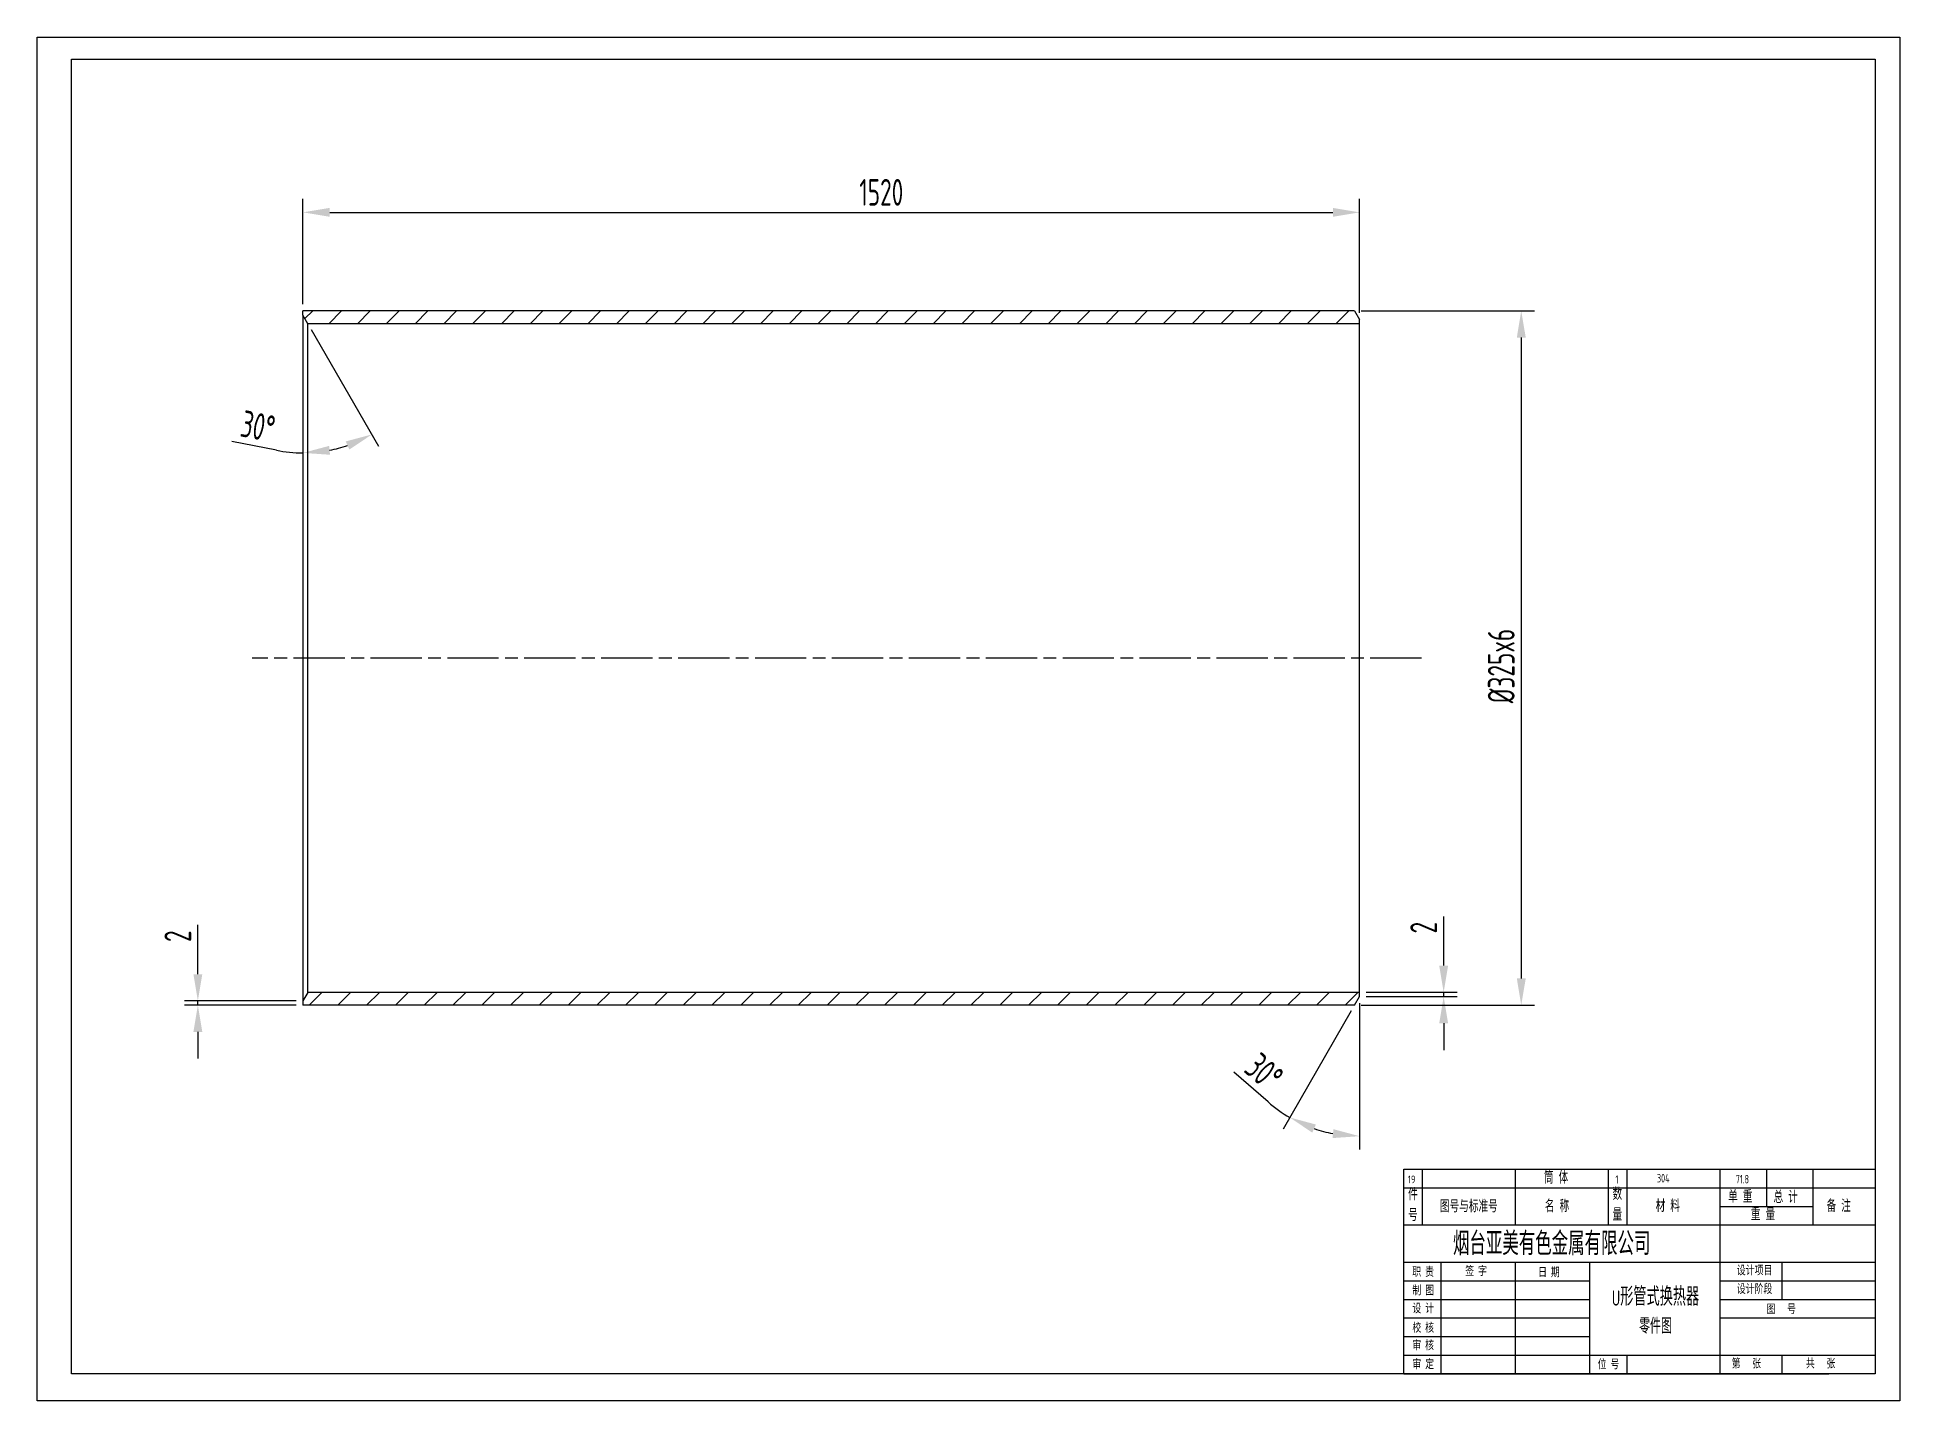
# Model space of a CAD drawing. Extents: x 1875 to 8428, y 2369 to 7964.
# Drawn here: x 5315 to 6187, y 2386 to 3024 of the extents above; entities that cross this region are included whole.
import ezdxf

# ---------------------------------------------------------------- set-up
doc = ezdxf.new("R2010")
doc.units = 0
doc.linetypes.add('ACAD_ISO08W100', pattern=[36, 24, -3, 6, -3])
doc.layers.get('DEFPOINTS').update_dxf_attribs({"linetype": 'CONTINUOUS'})
for name, color, linetype in [('中心线', 1, 'ACAD_ISO08W100'), ('实线', 6, 'CONTINUOUS'), ('文本', 4, 'CONTINUOUS'), ('标注', 3, 'CONTINUOUS')]:
    doc.layers.add(name, color=color, linetype=linetype)
doc.styles.get("Standard").update_dxf_attribs({"font": 'isocp.shx', "width": 0.707, "bigfont": 'hztxt.shx'})
doc.dimstyles.new('ISO-25', dxfattribs={"dimtxt": 2.5, "dimasz": 2.5, "dimexe": 1.25, "dimexo": 0.625, "dimtad": 1, "dimtxsty": 'STANDARD', "dimcen": 2.5, "dimazin": 3, "dimtfac": 1, "dimtmove": 0, "dimatfit": 3})

msp = doc.modelspace()

# ---------------------------------------------------------------- texts
at = {"layer": '文本'}
for s, insert, char_height, width, attachment_point in [('筒 体', (6020.072, 2493.656), 6, 181.11171, 1), ('19', (5956.368, 2491.495), 3.6288, 11.67825, 1), ('件\\P号', (5956.46, 2485.645), 5.806, 7.95157, 1), ('数\\P量', (6052.136, 2485.851), 5.806, 7.95157, 1), ('1', (6053.482, 2491.622), 4, 21.38125, 1), ('304', (6072.935, 2492.228), 4, 89.92699, 1), ('单 重', (6106.252, 2484.589), 5.8061, 59.49103, 1), ('71.8', (6109.815, 2491.8), 4, 83.00953, 1), ('总 计', (6127.503, 2484.358), 5.8061, 59.49103, 1), ('图号与标准号', (5971.341, 2480.089), 5.8061, 42.28311, 1), ('名 称', (6020.463, 2480.134), 5.8061, 59.49103, 1), ('材 料', (6072.295, 2480.234), 5.8061, 59.49103, 1), ('重 量', (6116.878, 2476.277), 5.8061, 59.49103, 1), ('备 注', (6152.309, 2480.234), 5.8061, 59.49103, 1), ('烟台亚美有色金属有限公司', (5977.476, 2465.107), 10.8864, 148.05504, 1), ('职 责', (5958.444, 2448.424), 4.3546, 28.30187, 1), ('签 字', (5983.207, 2448.819), 4.3546, 23.63471, 1), ('日 期', (6017.312, 2448.257), 4.3546, 23.91607, 1), ('设计项目', (6110.319, 2449.152), 4.3546, 29.0304, 1), ('设计阶段', (6110.319, 2440.443), 4.3546, 29.0304, 1), ('制 图', (5958.444, 2439.781), 4.3546, 28.30187, 1), ('{\\H0.8267x;U}形管式换热器\\P{\\H0.8333x;零件图}', (6072.238, 2439.261), 8.70912, 58.39624, 2), ('设 计', (5958.444, 2431.358), 4.3546, 28.30187, 1), ('图   号', (6124.258, 2431.006), 4.3546, 59.49103, 1), ('校 核', (5958.444, 2422.271), 4.3546, 28.30187, 1), ('审 核', (5958.444, 2414.071), 4.3546, 28.30187, 1), ('审 定', (5958.444, 2405.205), 4.3546, 28.30187, 1), ('位 号', (6045.186, 2405.19), 4.3546, 16.2908, 1), ('第   张', (6107.894, 2405.54), 4.3546, 59.49103, 1), ('共   张', (6142.68, 2405.54), 4.3546, 59.49103, 1)]:
    msp.add_mtext(s, dxfattribs=dict(at, insert=insert, char_height=char_height, width=width, attachment_point=attachment_point))

# ---------------------------------------------------------------- blocks, each defined once
blk = doc.blocks.new('*D105')
at = {"layer": 'DEFPOINTS', "color": 0}
for p in [(5931.44, 2896.24), (5931.44, 2571.24), (6009.42, 2571.24)]:
    blk.add_point(p, dxfattribs=at)
at = {"layer": '标注', "color": 3}
for p, q in [((5934.56, 2896.24), (6015.67, 2896.24)), ((6009.42, 2883.74), (6009.42, 2583.74)), ((5934.56, 2571.24), (6015.67, 2571.24))]:
    blk.add_line(p, q, dxfattribs=at)
for points in [[(6007.34, 2883.74), (6011.51, 2883.74), (6009.42, 2896.24)], [(6007.34, 2583.74), (6011.51, 2583.74), (6009.42, 2571.24)]]:
    blk.add_solid(points, dxfattribs=at)
at = {"layer": '标注', "color": 4, "insert": (6000.05, 2729.98), "char_height": 12.5, "attachment_point": 5, "rotation": 90}
blk.add_mtext('%%c325x6', dxfattribs=at)
blk = doc.blocks.new('*D106')
at = {"layer": 'DEFPOINTS', "color": 0}
for p in [(5933.74, 2942.35), (5439.2, 2896.24), (5933.74, 2892.24)]:
    blk.add_point(p, dxfattribs=at)
at = {"layer": '标注', "color": 3}
for p, q in [((5439.2, 2899.36), (5439.2, 2948.6)), ((5933.74, 2895.36), (5933.74, 2948.6)), ((5451.7, 2942.35), (5921.24, 2942.35))]:
    blk.add_line(p, q, dxfattribs=at)
for points in [[(5451.7, 2944.43), (5451.7, 2940.27), (5439.2, 2942.35)], [(5921.24, 2944.43), (5921.24, 2940.27), (5933.74, 2942.35)]]:
    blk.add_solid(points, dxfattribs=at)
at = {"layer": '标注', "color": 4, "insert": (5709.87, 2951.73), "char_height": 12.5, "attachment_point": 5}
blk.add_mtext('1520', dxfattribs=at)
blk = doc.blocks.new('*D107')
at = {"layer": 'DEFPOINTS', "color": 0}
for p in [(5389.99, 2573.24), (5439.2, 2573.24), (5439.2, 2571.24)]:
    blk.add_point(p, dxfattribs=at)
at = {"layer": '标注', "color": 3}
for p, q in [((5389.99, 2585.74), (5389.99, 2608.78)), ((5436.07, 2573.24), (5383.74, 2573.24)), ((5389.99, 2571.24), (5389.99, 2573.24)), ((5436.07, 2571.24), (5383.74, 2571.24)), ((5389.99, 2558.74), (5389.99, 2546.24))]:
    blk.add_line(p, q, dxfattribs=at)
for points in [[(5387.91, 2585.74), (5392.08, 2585.74), (5389.99, 2573.24)], [(5387.91, 2558.74), (5392.08, 2558.74), (5389.99, 2571.24)]]:
    blk.add_solid(points, dxfattribs=at)
at = {"layer": '标注', "color": 4, "insert": (5380.62, 2603.51), "char_height": 12.5, "attachment_point": 5, "rotation": 90}
blk.add_mtext('2', dxfattribs=at)
blk = doc.blocks.new('*D108')
at = {"layer": 'DEFPOINTS', "color": 0}
for p in [(5439.2, 2894.24), (5439.2, 2894.24), (5441.51, 2890.24), (5461.26, 2833.64), (5439.2, 2573.24)]:
    blk.add_point(p, dxfattribs=at)
at = {"layer": '标注', "color": 3}
for p, q in [((5443.07, 2887.53), (5474.57, 2832.97)), ((5426.76, 2830.96), (5405.88, 2835.06))]:
    blk.add_line(p, q, dxfattribs=at)
for start, end in [(281.12291, 288.87709), (258.87709, 270)]:
    blk.add_arc((5439.2, 2894.24), 64.49, start, end, dxfattribs=at)
for points in [[(5459.2, 2835.11), (5460.93, 2831.32), (5471.45, 2838.39)], [(5451.84, 2828.88), (5451.44, 2833.03), (5439.2, 2829.75)]]:
    blk.add_solid(points, dxfattribs=at)
at = {"layer": '标注', "color": 4, "insert": (5418.13, 2842.21), "char_height": 12.5, "attachment_point": 5, "rotation": 348.87709}
blk.add_mtext('30°', dxfattribs=at)
blk = doc.blocks.new('*D109')
at = {"layer": 'DEFPOINTS', "color": 0}
for p in [(5933.74, 2892.24), (5933.74, 2575.24), (5933.74, 2575.24), (5931.44, 2571.24), (5922.4, 2510.89)]:
    blk.add_point(p, dxfattribs=at)
at = {"layer": '标注', "color": 3}
for p, q in [((5933.74, 2572.11), (5933.74, 2503.65)), ((5929.87, 2568.53), (5897.95, 2513.24)), ((5890.9, 2525.91), (5874.84, 2539.86))]:
    blk.add_line(p, q, dxfattribs=at)
for start, end in [(229.02154, 240), (250.97846, 259.02154)]:
    blk.add_arc((5933.74, 2575.24), 65.34, start, end, dxfattribs=at)
for points in [[(5911.59, 2511.57), (5913.31, 2515.36), (5901.08, 2518.65)], [(5921.5, 2513.17), (5921.1, 2509.02), (5933.74, 2509.9)]]:
    blk.add_solid(points, dxfattribs=at)
at = {"layer": '标注', "color": 4, "insert": (5889.02, 2539.96), "char_height": 12.5, "attachment_point": 5, "rotation": 319.02154}
blk.add_mtext('30°', dxfattribs=at)
blk = doc.blocks.new('*D110')
at = {"layer": 'DEFPOINTS', "color": 0}
for p in [(5933.74, 2577.24), (5933.74, 2575.24), (5973.1, 2577.24)]:
    blk.add_point(p, dxfattribs=at)
at = {"layer": '标注', "color": 3}
for p, q in [((5973.1, 2589.74), (5973.1, 2612.78)), ((5936.87, 2577.24), (5979.35, 2577.24)), ((5936.87, 2575.24), (5979.35, 2575.24)), ((5973.1, 2575.24), (5973.1, 2577.24)), ((5973.1, 2562.74), (5973.1, 2550.24))]:
    blk.add_line(p, q, dxfattribs=at)
for points in [[(5971.01, 2589.74), (5975.18, 2589.74), (5973.1, 2577.24)], [(5971.01, 2562.74), (5975.18, 2562.74), (5973.1, 2575.24)]]:
    blk.add_solid(points, dxfattribs=at)
at = {"layer": '标注', "color": 4, "insert": (5963.72, 2607.51), "char_height": 12.5, "attachment_point": 5, "rotation": 90}
blk.add_mtext('2', dxfattribs=at)

# ---------------------------------------------------------------- dimensions: what is measured, and where the dimension line sits
at = {"layer": '标注'}
for base, p1, p2, angle, text, picture, middle in [((5933.745, 2942.35), (5439.2, 2896.236), (5933.745, 2892.236), 180, '1520', '*D106', (5709.874, 2942.35)), ((6009.424, 2571.236), (5931.435, 2896.236), (5931.435, 2571.236), 270, '%%c325x6', '*D105', (6009.424, 2729.977))]:
    dim = msp.add_linear_dim(base=base, p1=p1, p2=p2, angle=angle, text=text, dimstyle='ISO-25', override={"dimscale": 5, "dimdsep": 46, "dimclrd": 3, "dimclre": 3, "dimclrt": 4}, dxfattribs=at)
    dim.commit()
    dim.dimension.update_dxf_attribs({"geometry": picture, "text_midpoint": middle, "dimtype": 160})
for base, line1, line2, picture, middle in [((5461.257, 2833.635), ((5439.2, 2894.236), (5439.2, 2573.236)), ((5441.509, 2890.236), (5439.2, 2894.236)), '*D108', (5418.13, 2842.208)), ((5922.3991, 2510.8925), ((5933.7447, 2575.2364), (5933.7447, 2892.2364)), ((5931.4353, 2571.2364), (5933.7447, 2575.2364)), '*D109', (5889.0161, 2539.9633))]:
    dim = msp.add_angular_dim_2l(base=base, line1=line1, line2=line2, dimstyle='ISO-25', override={"dimscale": 5, "dimdec": 0, "dimdsep": 46, "dimclrd": 3, "dimclre": 3, "dimclrt": 4}, dxfattribs=at)
    dim.commit()
    dim.dimension.update_dxf_attribs({"geometry": picture, "text_midpoint": middle})
for base, p1, p2, angle, picture, middle in [((5389.992, 2573.236), (5439.2, 2571.236), (5439.2, 2573.236), 270, '*D107', (5380.616, 2603.506)), ((5973.097, 2577.236), (5933.745, 2575.236), (5933.745, 2577.236), 90, '*D110', (5963.72, 2607.506))]:
    dim = msp.add_linear_dim(base=base, p1=p1, p2=p2, angle=angle, dimstyle='ISO-25', override={"dimscale": 5, "dimdsep": 46, "dimclrd": 3, "dimclre": 3, "dimclrt": 4}, dxfattribs=at)
    dim.commit()
    dim.dimension.update_dxf_attribs({"geometry": picture, "text_midpoint": middle})

# ---------------------------------------------------------------- hatches: boundary and pattern name
at = {"layer": '实线'}
h = msp.add_hatch(dxfattribs=at)
h.set_pattern_fill('ANSI31', color=256, scale=3, style=0)
h.set_pattern_definition([(45, (-6729.748, -1976.32), (-6.735192, 6.735192), [])])
h.paths.add_polyline_path([(5439.2, 2896.236), (5439.2, 2894.236), (5441.509, 2890.236), (5933.745, 2890.236), (5933.745, 2892.236), (5931.435, 2896.236)])
h.paths.add_polyline_path([(5441.509, 2577.236), (5439.2, 2573.236), (5439.2, 2571.236), (5931.435, 2571.236), (5933.745, 2575.236), (5933.745, 2577.236)])

# ---------------------------------------------------------------- linework, layer by layer
at = {"layer": '中心线'}
msp.add_line((5962.773, 2733.736), (5415.424, 2733.736), dxfattribs=at)
at = {"layer": '实线'}
for p, q in [((5931.435, 2896.236), (5439.2, 2896.236)), ((5439.2, 2894.236), (5439.2, 2896.236)), ((5441.509, 2890.236), (5439.2, 2894.236)), ((5439.2, 2894.236), (5439.2, 2573.236)), ((5931.435, 2896.236), (5933.745, 2892.236)), ((5933.745, 2890.236), (5441.509, 2890.236)), ((5441.509, 2577.236), (5441.509, 2890.236)), ((5933.745, 2575.236), (5933.745, 2892.236)), ((5441.509, 2577.236), (5439.2, 2573.236)), ((5439.2, 2573.236), (5439.2, 2571.236)), ((5933.745, 2577.236), (5441.509, 2577.236)), ((5931.435, 2571.236), (5933.745, 2575.236)), ((5931.435, 2571.236), (5439.2, 2571.236))]:
    msp.add_line(p, q, dxfattribs=at)
at = {"layer": '标注'}
for p, q in [((5954.47, 2398.668), (5954.47, 2494.469)), ((5954.47, 2494.469), (6175.101, 2494.469)), ((5954.47, 2494.469), (6175.101, 2494.469)), ((5963.179, 2468.341), (5963.179, 2494.469)), ((6006.724, 2468.341), (6006.724, 2494.469)), ((6050.27, 2468.341), (6050.27, 2494.469)), ((6058.979, 2468.341), (6058.979, 2494.469)), ((6102.525, 2450.923), (6102.525, 2494.469)), ((6124.297, 2477.05), (6124.297, 2494.469)), ((6146.07, 2468.341), (6146.07, 2494.469)), ((5954.47, 2485.759), (6175.101, 2485.759)), ((6102.525, 2477.05), (6146.07, 2477.05)), ((5954.47, 2468.341), (6175.101, 2468.341)), ((5954.47, 2398.668), (5954.47, 2450.923)), ((5954.47, 2398.668), (5954.47, 2450.923)), ((5954.47, 2450.923), (6175.101, 2450.923)), ((5971.888, 2398.668), (5971.888, 2450.923)), ((6006.724, 2398.668), (6006.724, 2450.923)), ((6041.561, 2398.668), (6041.561, 2450.923)), ((6102.525, 2398.668), (6102.525, 2450.923)), ((6131.555, 2433.505), (6131.555, 2450.923)), ((5954.47, 2442.214), (6041.561, 2442.214)), ((6102.525, 2442.214), (6175.101, 2442.214)), ((5954.47, 2433.505), (6041.561, 2433.505)), ((6102.525, 2433.505), (6175.101, 2433.505)), ((5954.47, 2424.796), (6041.561, 2424.796)), ((6102.525, 2424.796), (6175.101, 2424.796)), ((5954.47, 2416.086), (6041.561, 2416.086)), ((5954.47, 2407.377), (6175.101, 2407.377)), ((6058.979, 2398.668), (6058.979, 2407.377)), ((6131.555, 2398.668), (6131.555, 2407.377)), ((5954.47, 2398.668), (6153.328, 2398.668))]:
    msp.add_line(p, q, dxfattribs=at)
for points in [[(5314.822, 3024.314), (6186.569, 3024.314), (6186.569, 2386.059), (5314.822, 2386.059)], [(5330.877, 3013.997), (6175.101, 3013.997), (6175.101, 2398.668), (5330.877, 2398.668)]]:
    msp.add_lwpolyline(points, close=True, dxfattribs=at)

msp.set_redraw_order([(e.dxf.handle, doc.entitydb.next_handle()) for e in msp.query("TEXT MTEXT ATTDEF DIMENSION ARC_DIMENSION")])  # texts and dimensions are drawn at this point

doc.saveas('drawing.dxf')
